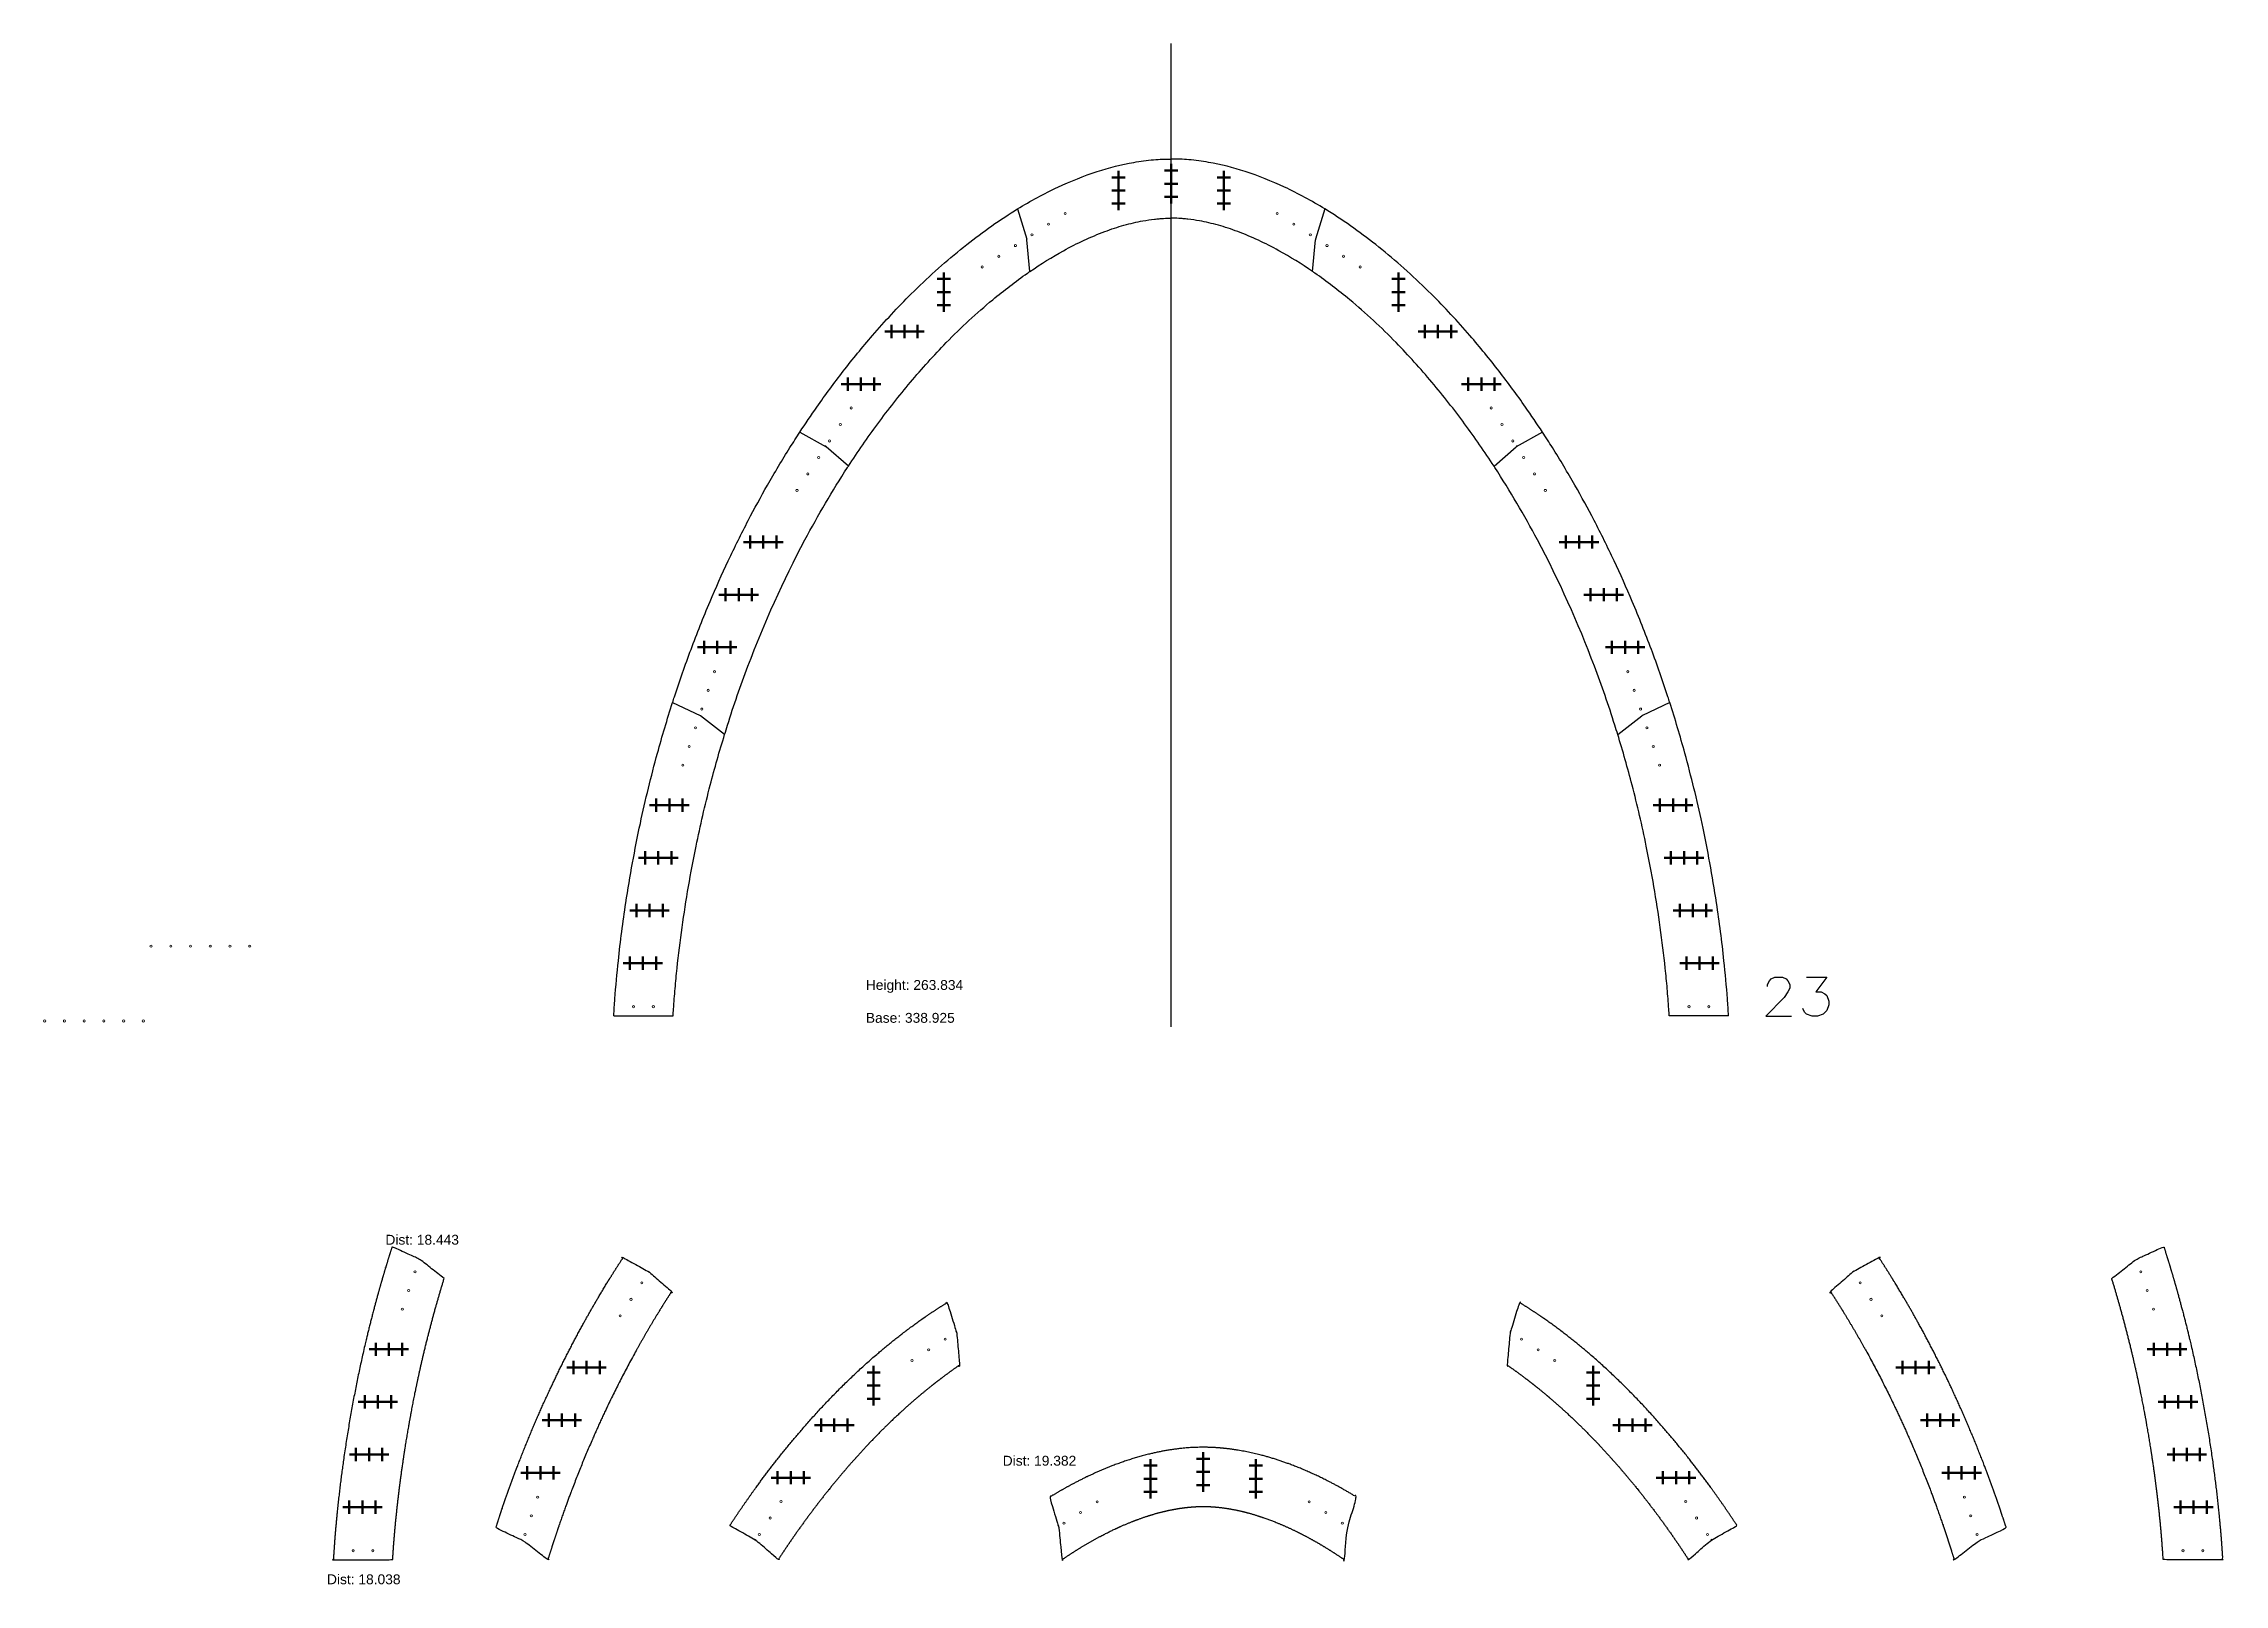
# Model space of a CAD drawing. Header units: inches. Extents: x -241 to 12541, y -1696 to 1281.
# Drawn here: x 5809 to 6472, y -1510 to -1042 of the extents above; entities that cross this region are included whole.
import ezdxf

# ---------------------------------------------------------------- set-up
doc = ezdxf.new("R2010")
doc.units = ezdxf.units.IN
doc.header["$MEASUREMENT"] = 0
doc.header["$PDMODE"] = 2
doc.header["$PDSIZE"] = 2
for name, color, linetype, lineweight in [('Annotation', 7, 'Continuous', 9), ('Drilling', 3, 'Continuous', 13), ('Engrave', 4, 'Continuous', 50)]:
    doc.layers.add(name, color=color, linetype=linetype, lineweight=lineweight)
doc.styles.get("Standard").update_dxf_attribs({"font": 'Arial.ttf'})

msp = doc.modelspace()

# ---------------------------------------------------------------- texts
at = {"layer": 'Annotation', "char_height": 3, "attachment_point": 1}
for s, insert in [('Height: 263.834\\P \\PBase: 338.925', (6059.01515, -1326.37195)), ('Dist: 18.443', (5912.95015, -1403.83179)), ('Dist: 19.382', (6100.62226, -1471.01613)), ('Dist: 18.038', (5895.18946, -1507.06618))]:
    msp.add_mtext_dynamic_manual_height_columns(s, width=45.2101633, gutter_width=1, heights=[0], dxfattribs=dict(at, insert=insert))

# ---------------------------------------------------------------- blocks, each defined once
blk = doc.blocks.new('*U1582')
at = {"layer": 'Engrave'}
blk.add_point((0, 0), dxfattribs=at)
blk = doc.blocks.new('*U1583')
at = {"layer": 'Engrave', "color": 0, "linetype": 'ByBlock', "lineweight": -2, "transparency": 16777216}
for p in [(0, 0), (4, 0), (8, 0)]:
    blk.add_blockref('*U1582', p, dxfattribs=at)
blk = doc.blocks.new('*U1584')
at = {"layer": 'Engrave'}
blk.add_point((0, 0), dxfattribs=at)
blk = doc.blocks.new('*U1585')
at = {"layer": 'Engrave', "color": 0, "linetype": 'ByBlock', "lineweight": -2, "transparency": 16777216}
for p in [(0, 0), (4, 0), (8, 0)]:
    blk.add_blockref('*U1584', p, dxfattribs=at)
blk = doc.blocks.new('*U1586')
at = {"layer": 'Engrave'}
blk.add_point((0, 0), dxfattribs=at)
blk = doc.blocks.new('*U1587')
at = {"layer": 'Engrave', "color": 0, "linetype": 'ByBlock', "lineweight": -2, "transparency": 16777216}
for p in [(0, 0), (4, 0), (8, 0)]:
    blk.add_blockref('*U1586', p, dxfattribs=at)
blk = doc.blocks.new('*U1588')
at = {"layer": 'Engrave'}
blk.add_point((0, 0), dxfattribs=at)
blk = doc.blocks.new('*U1589')
at = {"layer": 'Engrave', "color": 0, "linetype": 'ByBlock', "lineweight": -2, "transparency": 16777216}
for p in [(0, 0), (4, 0), (8, 0)]:
    blk.add_blockref('*U1588', p, dxfattribs=at)
blk = doc.blocks.new('*U1590')
at = {"layer": 'Engrave'}
blk.add_point((0, 0), dxfattribs=at)
blk = doc.blocks.new('*U1591')
at = {"layer": 'Engrave', "color": 0, "linetype": 'ByBlock', "lineweight": -2, "transparency": 16777216}
for p in [(0, 0), (4, 0), (8, 0)]:
    blk.add_blockref('*U1590', p, dxfattribs=at)
blk = doc.blocks.new('*U1592')
at = {"layer": 'Engrave'}
blk.add_point((0, 0), dxfattribs=at)
blk = doc.blocks.new('*U1593')
at = {"layer": 'Engrave', "color": 0, "linetype": 'ByBlock', "lineweight": -2, "transparency": 16777216}
for p in [(0, 0), (4, 0), (8, 0)]:
    blk.add_blockref('*U1592', p, dxfattribs=at)
blk = doc.blocks.new('*U1594')
at = {"layer": 'Engrave'}
blk.add_point((0, 0), dxfattribs=at)
blk = doc.blocks.new('*U1595')
at = {"layer": 'Engrave', "color": 0, "linetype": 'ByBlock', "lineweight": -2, "transparency": 16777216}
for p in [(0, 0), (4, 0), (8, 0)]:
    blk.add_blockref('*U1594', p, dxfattribs=at)
blk = doc.blocks.new('*U1596')
at = {"layer": 'Engrave'}
blk.add_point((0, 0), dxfattribs=at)
blk = doc.blocks.new('*U1597')
at = {"layer": 'Engrave', "color": 0, "linetype": 'ByBlock', "lineweight": -2, "transparency": 16777216}
for p in [(0, 0), (4, 0), (8, 0)]:
    blk.add_blockref('*U1596', p, dxfattribs=at)
blk = doc.blocks.new('*U1598')
at = {"layer": 'Engrave'}
blk.add_point((0, 0), dxfattribs=at)
blk = doc.blocks.new('*U1599')
at = {"layer": 'Engrave', "color": 0, "linetype": 'ByBlock', "lineweight": -2, "transparency": 16777216}
for p in [(0, 0), (4, 0), (8, 0)]:
    blk.add_blockref('*U1598', p, dxfattribs=at)
blk = doc.blocks.new('*U1600')
at = {"layer": 'Engrave'}
blk.add_point((0, 0), dxfattribs=at)
blk = doc.blocks.new('*U1601')
at = {"layer": 'Engrave', "color": 0, "linetype": 'ByBlock', "lineweight": -2, "transparency": 16777216}
for p in [(0, 0), (4, 0), (8, 0)]:
    blk.add_blockref('*U1600', p, dxfattribs=at)
blk = doc.blocks.new('*U1602')
at = {"layer": 'Engrave'}
blk.add_point((0, 0), dxfattribs=at)
blk = doc.blocks.new('*U1603')
at = {"layer": 'Engrave', "color": 0, "linetype": 'ByBlock', "lineweight": -2, "transparency": 16777216}
for p in [(0, 0), (4, 0), (8, 0)]:
    blk.add_blockref('*U1602', p, dxfattribs=at)
blk = doc.blocks.new('*U1604')
at = {"layer": 'Engrave'}
blk.add_point((0, 0), dxfattribs=at)
blk = doc.blocks.new('*U1605')
at = {"layer": 'Engrave', "color": 0, "linetype": 'ByBlock', "lineweight": -2, "transparency": 16777216}
for p in [(0, 0), (4, 0), (8, 0)]:
    blk.add_blockref('*U1604', p, dxfattribs=at)
blk = doc.blocks.new('*U1617')
at = {"layer": 'Engrave'}
blk.add_point((0, 0), dxfattribs=at)
blk = doc.blocks.new('*U1618')
at = {"layer": 'Engrave', "color": 0, "linetype": 'ByBlock', "lineweight": -2, "transparency": 16777216}
for p in [(0, 0), (4, 0), (8, 0)]:
    blk.add_blockref('*U1617', p, dxfattribs=at)
blk = doc.blocks.new('*U1619')
at = {"layer": 'Engrave'}
blk.add_point((0, 0), dxfattribs=at)
blk = doc.blocks.new('*U1620')
at = {"layer": 'Engrave', "color": 0, "linetype": 'ByBlock', "lineweight": -2, "transparency": 16777216}
for p in [(0, 0), (4, 0), (8, 0)]:
    blk.add_blockref('*U1619', p, dxfattribs=at)
blk = doc.blocks.new('*U1621')
at = {"layer": 'Engrave'}
blk.add_point((0, 0), dxfattribs=at)
blk = doc.blocks.new('*U1622')
at = {"layer": 'Engrave', "color": 0, "linetype": 'ByBlock', "lineweight": -2, "transparency": 16777216}
for p in [(0, 0), (4, 0), (8, 0)]:
    blk.add_blockref('*U1621', p, dxfattribs=at)
blk = doc.blocks.new('*U1623')
at = {"layer": 'Engrave'}
blk.add_point((0, 0), dxfattribs=at)
blk = doc.blocks.new('*U1624')
at = {"layer": 'Engrave', "color": 0, "linetype": 'ByBlock', "lineweight": -2, "transparency": 16777216}
for p in [(0, 0), (4, 0), (8, 0)]:
    blk.add_blockref('*U1623', p, dxfattribs=at)
blk = doc.blocks.new('*U1625')
at = {"layer": 'Engrave'}
blk.add_point((0, 0), dxfattribs=at)
blk = doc.blocks.new('*U1626')
at = {"layer": 'Engrave', "color": 0, "linetype": 'ByBlock', "lineweight": -2, "transparency": 16777216}
for p in [(0, 0), (4, 0), (8, 0)]:
    blk.add_blockref('*U1625', p, dxfattribs=at)
blk = doc.blocks.new('*U1627')
at = {"layer": 'Engrave'}
blk.add_point((0, 0), dxfattribs=at)
blk = doc.blocks.new('*U1628')
at = {"layer": 'Engrave', "color": 0, "linetype": 'ByBlock', "lineweight": -2, "transparency": 16777216}
for p in [(0, 0), (4, 0), (8, 0)]:
    blk.add_blockref('*U1627', p, dxfattribs=at)
blk = doc.blocks.new('*U1629')
at = {"layer": 'Engrave'}
blk.add_point((0, 0), dxfattribs=at)
blk = doc.blocks.new('*U1630')
at = {"layer": 'Engrave', "color": 0, "linetype": 'ByBlock', "lineweight": -2, "transparency": 16777216}
for p in [(0, 0), (4, 0), (8, 0)]:
    blk.add_blockref('*U1629', p, dxfattribs=at)
blk = doc.blocks.new('*U1631')
at = {"layer": 'Engrave'}
blk.add_point((0, 0), dxfattribs=at)
blk = doc.blocks.new('*U1632')
at = {"layer": 'Engrave', "color": 0, "linetype": 'ByBlock', "lineweight": -2, "transparency": 16777216}
for p in [(0, 0), (4, 0), (8, 0)]:
    blk.add_blockref('*U1631', p, dxfattribs=at)
blk = doc.blocks.new('*U1633')
at = {"layer": 'Engrave'}
blk.add_point((0, 0), dxfattribs=at)
blk = doc.blocks.new('*U1634')
at = {"layer": 'Engrave', "color": 0, "linetype": 'ByBlock', "lineweight": -2, "transparency": 16777216}
for p in [(0, 0), (4, 0), (8, 0)]:
    blk.add_blockref('*U1633', p, dxfattribs=at)
blk = doc.blocks.new('*U1635')
at = {"layer": 'Engrave'}
blk.add_point((0, 0), dxfattribs=at)
blk = doc.blocks.new('*U1636')
at = {"layer": 'Engrave', "color": 0, "linetype": 'ByBlock', "lineweight": -2, "transparency": 16777216}
for p in [(0, 0), (4, 0), (8, 0)]:
    blk.add_blockref('*U1635', p, dxfattribs=at)
blk = doc.blocks.new('*U1637')
at = {"layer": 'Engrave'}
blk.add_point((0, 0), dxfattribs=at)
blk = doc.blocks.new('*U1638')
at = {"layer": 'Engrave', "color": 0, "linetype": 'ByBlock', "lineweight": -2, "transparency": 16777216}
for p in [(0, 0), (4, 0), (8, 0)]:
    blk.add_blockref('*U1637', p, dxfattribs=at)
blk = doc.blocks.new('*U1644')
at = {"layer": 'Engrave'}
blk.add_point((0, 0), dxfattribs=at)
blk = doc.blocks.new('*U1645')
at = {"layer": 'Engrave', "color": 0, "linetype": 'ByBlock', "lineweight": -2, "transparency": 16777216}
for p in [(0, 0), (4, 0), (8, 0)]:
    blk.add_blockref('*U1644', p, dxfattribs=at)
blk = doc.blocks.new('*U1646')
at = {"layer": 'Engrave'}
blk.add_point((0, 0), dxfattribs=at)
blk = doc.blocks.new('*U1647')
at = {"layer": 'Engrave', "color": 0, "linetype": 'ByBlock', "lineweight": -2, "transparency": 16777216}
for p in [(0, 0), (4, 0), (8, 0)]:
    blk.add_blockref('*U1646', p, dxfattribs=at)
blk = doc.blocks.new('*U1648')
at = {"layer": 'Engrave'}
blk.add_point((0, 0), dxfattribs=at)
blk = doc.blocks.new('*U1649')
at = {"layer": 'Engrave', "color": 0, "linetype": 'ByBlock', "lineweight": -2, "transparency": 16777216}
for p in [(0, 0), (4, 0), (8, 0)]:
    blk.add_blockref('*U1648', p, dxfattribs=at)
blk = doc.blocks.new('*U1650')
at = {"layer": 'Engrave'}
blk.add_point((0, 0), dxfattribs=at)
blk = doc.blocks.new('*U1651')
at = {"layer": 'Engrave', "color": 0, "linetype": 'ByBlock', "lineweight": -2, "transparency": 16777216}
for p in [(0, 0), (4, 0), (8, 0)]:
    blk.add_blockref('*U1650', p, dxfattribs=at)
blk = doc.blocks.new('*U1655')
at = {"layer": 'Engrave'}
blk.add_point((0, 0), dxfattribs=at)
blk = doc.blocks.new('*U1656')
at = {"layer": 'Engrave', "color": 0, "linetype": 'ByBlock', "lineweight": -2, "transparency": 16777216}
for p in [(0, 0), (4, 0), (8, 0)]:
    blk.add_blockref('*U1655', p, dxfattribs=at)
blk = doc.blocks.new('*U1657')
at = {"layer": 'Engrave'}
blk.add_point((0, 0), dxfattribs=at)
blk = doc.blocks.new('*U1658')
at = {"layer": 'Engrave', "color": 0, "linetype": 'ByBlock', "lineweight": -2, "transparency": 16777216}
for p in [(0, 0), (4, 0), (8, 0)]:
    blk.add_blockref('*U1657', p, dxfattribs=at)
blk = doc.blocks.new('*U1659')
at = {"layer": 'Engrave'}
blk.add_point((0, 0), dxfattribs=at)
blk = doc.blocks.new('*U1660')
at = {"layer": 'Engrave', "color": 0, "linetype": 'ByBlock', "lineweight": -2, "transparency": 16777216}
for p in [(0, 0), (4, 0), (8, 0)]:
    blk.add_blockref('*U1659', p, dxfattribs=at)
blk = doc.blocks.new('*U1664')
at = {"layer": 'Engrave'}
blk.add_point((0, 0), dxfattribs=at)
blk = doc.blocks.new('*U1665')
at = {"layer": 'Engrave', "color": 0, "linetype": 'ByBlock', "lineweight": -2, "transparency": 16777216}
for p in [(0, 0), (4, 0), (8, 0)]:
    blk.add_blockref('*U1664', p, dxfattribs=at)
blk = doc.blocks.new('*U1666')
at = {"layer": 'Engrave'}
blk.add_point((0, 0), dxfattribs=at)
blk = doc.blocks.new('*U1667')
at = {"layer": 'Engrave', "color": 0, "linetype": 'ByBlock', "lineweight": -2, "transparency": 16777216}
for p in [(0, 0), (4, 0), (8, 0)]:
    blk.add_blockref('*U1666', p, dxfattribs=at)
blk = doc.blocks.new('*U1668')
at = {"layer": 'Engrave'}
blk.add_point((0, 0), dxfattribs=at)
blk = doc.blocks.new('*U1669')
at = {"layer": 'Engrave', "color": 0, "linetype": 'ByBlock', "lineweight": -2, "transparency": 16777216}
for p in [(0, 0), (4, 0), (8, 0)]:
    blk.add_blockref('*U1668', p, dxfattribs=at)
blk = doc.blocks.new('*U1673')
at = {"layer": 'Engrave'}
blk.add_point((0, 0), dxfattribs=at)
blk = doc.blocks.new('*U1674')
at = {"layer": 'Engrave', "color": 0, "linetype": 'ByBlock', "lineweight": -2, "transparency": 16777216}
for p in [(0, 0), (4, 0), (8, 0)]:
    blk.add_blockref('*U1673', p, dxfattribs=at)
blk = doc.blocks.new('*U1675')
at = {"layer": 'Engrave'}
blk.add_point((0, 0), dxfattribs=at)
blk = doc.blocks.new('*U1676')
at = {"layer": 'Engrave', "color": 0, "linetype": 'ByBlock', "lineweight": -2, "transparency": 16777216}
for p in [(0, 0), (4, 0), (8, 0)]:
    blk.add_blockref('*U1675', p, dxfattribs=at)
blk = doc.blocks.new('*U1677')
at = {"layer": 'Engrave'}
blk.add_point((0, 0), dxfattribs=at)
blk = doc.blocks.new('*U1678')
at = {"layer": 'Engrave', "color": 0, "linetype": 'ByBlock', "lineweight": -2, "transparency": 16777216}
for p in [(0, 0), (4, 0), (8, 0)]:
    blk.add_blockref('*U1677', p, dxfattribs=at)
blk = doc.blocks.new('*U1682')
at = {"layer": 'Engrave'}
blk.add_point((0, 0), dxfattribs=at)
blk = doc.blocks.new('*U1683')
at = {"layer": 'Engrave', "color": 0, "linetype": 'ByBlock', "lineweight": -2, "transparency": 16777216}
for p in [(0, 0), (4, 0), (8, 0)]:
    blk.add_blockref('*U1682', p, dxfattribs=at)
blk = doc.blocks.new('*U1684')
at = {"layer": 'Engrave'}
blk.add_point((0, 0), dxfattribs=at)
blk = doc.blocks.new('*U1685')
at = {"layer": 'Engrave', "color": 0, "linetype": 'ByBlock', "lineweight": -2, "transparency": 16777216}
for p in [(0, 0), (4, 0), (8, 0)]:
    blk.add_blockref('*U1684', p, dxfattribs=at)
blk = doc.blocks.new('*U1686')
at = {"layer": 'Engrave'}
blk.add_point((0, 0), dxfattribs=at)
blk = doc.blocks.new('*U1687')
at = {"layer": 'Engrave', "color": 0, "linetype": 'ByBlock', "lineweight": -2, "transparency": 16777216}
for p in [(0, 0), (4, 0), (8, 0)]:
    blk.add_blockref('*U1686', p, dxfattribs=at)
blk = doc.blocks.new('*U1691')
at = {"layer": 'Engrave'}
blk.add_point((0, 0), dxfattribs=at)
blk = doc.blocks.new('*U1692')
at = {"layer": 'Engrave', "color": 0, "linetype": 'ByBlock', "lineweight": -2, "transparency": 16777216}
for p in [(0, 0), (4, 0), (8, 0)]:
    blk.add_blockref('*U1691', p, dxfattribs=at)
blk = doc.blocks.new('*U1693')
at = {"layer": 'Engrave'}
blk.add_point((0, 0), dxfattribs=at)
blk = doc.blocks.new('*U1694')
at = {"layer": 'Engrave', "color": 0, "linetype": 'ByBlock', "lineweight": -2, "transparency": 16777216}
for p in [(0, 0), (4, 0), (8, 0)]:
    blk.add_blockref('*U1693', p, dxfattribs=at)
blk = doc.blocks.new('*U1695')
at = {"layer": 'Engrave'}
blk.add_point((0, 0), dxfattribs=at)
blk = doc.blocks.new('*U1696')
at = {"layer": 'Engrave', "color": 0, "linetype": 'ByBlock', "lineweight": -2, "transparency": 16777216}
for p in [(0, 0), (4, 0), (8, 0)]:
    blk.add_blockref('*U1695', p, dxfattribs=at)
blk = doc.blocks.new('*U1701')
at = {"layer": 'Engrave'}
blk.add_point((0, 0), dxfattribs=at)
blk = doc.blocks.new('*U1702')
at = {"layer": 'Engrave', "color": 0, "linetype": 'ByBlock', "lineweight": -2, "transparency": 16777216}
for p in [(0, 0), (4, 0), (8, 0)]:
    blk.add_blockref('*U1701', p, dxfattribs=at)
blk = doc.blocks.new('*U1703')
at = {"layer": 'Engrave'}
blk.add_point((0, 0), dxfattribs=at)
blk = doc.blocks.new('*U1704')
at = {"layer": 'Engrave', "color": 0, "linetype": 'ByBlock', "lineweight": -2, "transparency": 16777216}
for p in [(0, 0), (4, 0), (8, 0)]:
    blk.add_blockref('*U1703', p, dxfattribs=at)
blk = doc.blocks.new('*U1705')
at = {"layer": 'Engrave'}
blk.add_point((0, 0), dxfattribs=at)
blk = doc.blocks.new('*U1706')
at = {"layer": 'Engrave', "color": 0, "linetype": 'ByBlock', "lineweight": -2, "transparency": 16777216}
for p in [(0, 0), (4, 0), (8, 0)]:
    blk.add_blockref('*U1705', p, dxfattribs=at)
blk = doc.blocks.new('*U1707')
at = {"layer": 'Engrave'}
blk.add_point((0, 0), dxfattribs=at)
blk = doc.blocks.new('*U1708')
at = {"layer": 'Engrave', "color": 0, "linetype": 'ByBlock', "lineweight": -2, "transparency": 16777216}
for p in [(0, 0), (4, 0), (8, 0)]:
    blk.add_blockref('*U1707', p, dxfattribs=at)

# ---------------------------------------------------------------- linework, layer by layer
for p, q in [((6151.83964, -1340.6088), (6151.83964, -1041.69677)), ((6105.12464, -1091.96234), (6107.956, -1101.17653)), ((6198.55464, -1091.96234), (6195.72328, -1101.17653)), ((6108.87558, -1110.97818), (6107.99594, -1101.37901)), ((6194.8037, -1110.97818), (6195.68334, -1101.37901)), ((6038.95828, -1159.8147), (6046.98594, -1164.24816)), ((6264.721, -1159.8147), (6256.69334, -1164.24816)), ((6053.68817, -1170.17935), (6046.98594, -1164.24816)), ((6249.99111, -1170.17935), (6256.69334, -1164.24816)), ((6000.2594, -1241.99777), (6008.59715, -1245.94116)), ((6016.07981, -1251.69253), (6008.78097, -1246.0538)), ((6287.59947, -1251.69253), (6294.89832, -1246.0538)), ((6303.41988, -1241.99777), (6295.08213, -1245.94116)), ((5982.377, -1337.23192), (6000.41482, -1337.23192)), ((6321.30228, -1337.23192), (6303.26446, -1337.23192))]:
    msp.add_line(p, q)
for points in [[(6333.15716, -1328.31134), (6333.15716, -1327.74826), (6333.72024, -1326.62212), (6334.28331, -1326.05904), (6335.40946, -1325.49597), (6337.66175, -1325.49597), (6338.7879, -1326.05904), (6339.35097, -1326.62212), (6339.91405, -1327.74826), (6339.91405, -1328.87441), (6339.35097, -1330.00056), (6338.22483, -1331.68978), (6332.59409, -1337.32052), (6340.47712, -1337.32052)], [(6344.98171, -1325.49597), (6351.17552, -1325.49597), (6347.79708, -1330.00056), (6349.4863, -1330.00056), (6350.61245, -1330.56363), (6351.17552, -1331.12671), (6351.73859, -1332.81593), (6351.73859, -1333.94208), (6351.17552, -1335.6313), (6350.04937, -1336.75744), (6348.36015, -1337.32052), (6346.67093, -1337.32052), (6344.98171, -1336.75744), (6344.41864, -1336.19437), (6343.85556, -1335.06822)]]:
    msp.add_lwpolyline(points)
for centre, start, end in [((6107.00011, -1101.47026), 5.23581506, 17.0812817), ((6196.67917, -1101.47026), 162.9187183, 174.76418494), ((6046.32322, -1164.99702), 48.49247897, 73.68616973), ((6257.35606, -1164.99702), 106.31383027, 131.50752103), ((6008.16961, -1246.84515), 52.31207384, 64.68792616), ((6295.50968, -1246.84515), 115.31207384, 127.68792616), ((5992.57816, -1415.93794), 48.49247897, 73.68616973), ((6359.65603, -1415.93794), 106.31383027, 131.50752103), ((6024.9809, -1497.45111), 48.49247897, 73.68616973), ((6316.52321, -1497.45111), 106.31383027, 131.50752103)]:
    msp.add_arc(centre, 1, start, end)
for points, knots in [([(6105.12464, -1091.96234), (6109.09874, -1089.53028), (6116.96645, -1085.23793), (6128.82753, -1080.46395), (6138.67982, -1077.94202), (6146.24551, -1076.94902), (6150.06117, -1076.76302), (6151.83964, -1076.77481)], [447.802402526, 447.802402526, 447.802402526, 447.802402526, 469.846388259, 490.146515989, 508.193679213, 517.819242576, 526.243832644, 526.243832644, 526.243832644, 526.243832644]), ([(6198.55464, -1091.96234), (6194.58054, -1089.53028), (6186.71283, -1085.23793), (6174.85175, -1080.46395), (6164.99946, -1077.94202), (6157.43377, -1076.94902), (6153.61812, -1076.76302), (6151.83964, -1076.77481)], [447.802402526, 447.802402526, 447.802402526, 447.802402526, 469.846388259, 490.146515989, 508.193679213, 517.819242576, 526.243832644, 526.243832644, 526.243832644, 526.243832644]), ([(6038.95828, -1159.8147), (6040.64012, -1157.24377), (6044.88297, -1150.97172), (6052.14207, -1141.10134), (6061.60718, -1129.53518), (6073.28511, -1116.91801), (6087.28571, -1104.26033), (6098.47477, -1096.09784), (6104.49169, -1092.3497), (6105.12464, -1091.96234)], [297.090391231, 297.090391231, 297.090391231, 297.090391231, 311.63500663, 332.935949428, 355.079634115, 382.36729759, 414.263383563, 444.291464535, 447.802402526, 447.802402526, 447.802402526, 447.802402526]), ([(6264.721, -1159.8147), (6263.03917, -1157.24377), (6258.79631, -1150.97172), (6251.53721, -1141.10134), (6242.0721, -1129.53518), (6230.39417, -1116.91801), (6216.39357, -1104.26033), (6205.20451, -1096.09784), (6199.18759, -1092.3497), (6198.55464, -1091.96234)], [297.090391231, 297.090391231, 297.090391231, 297.090391231, 311.63500663, 332.935949428, 355.079634115, 382.36729759, 414.263383563, 444.291464535, 447.802402526, 447.802402526, 447.802402526, 447.802402526]), ([(6108.87558, -1110.97818), (6112.2291, -1108.67895), (6115.64853, -1106.55299), (6121.1718, -1103.51131), (6123.24933, -1102.45345), (6127.4296, -1100.50895), (6129.52501, -1099.62594), (6133.57908, -1098.11031), (6135.54194, -1097.46348), (6139.4331, -1096.36761), (6141.36141, -1095.91887), (6144.42213, -1095.36958), (6145.58003, -1095.20013), (6147.20974, -1095.01618), (6147.6826, -1094.96929), (6148.62223, -1094.88902), (6149.07988, -1094.85647), (6150.29642, -1094.78892), (6151.02929, -1094.76983), (6151.72033, -1094.77441), (6151.72172, -1094.77442), (6151.72311, -1094.77443), (6151.72451, -1094.77444), (6151.76288, -1094.7747), (6151.80126, -1094.77495), (6151.83964, -1094.77521)], [435.716183804, 435.716183804, 435.716183804, 435.716183804, 457.477865286, 457.477865286, 470.430676004, 470.430676004, 483.383486721, 483.383486721, 495.486170767, 495.486170767, 507.588854812, 507.588854812, 514.985416207, 514.985416207, 517.999540242, 517.999540242, 521.013664277, 521.013664277, 526.243832644, 526.243832644, 526.243832644, 526.254373961, 526.254373961, 526.254373961, 526.544874394, 526.544874394, 526.544874394, 526.544874394]), ([(6194.8037, -1110.97818), (6191.45018, -1108.67895), (6188.03075, -1106.55299), (6182.50748, -1103.51131), (6180.42995, -1102.45345), (6176.24968, -1100.50895), (6174.15427, -1099.62594), (6170.1002, -1098.11031), (6168.13734, -1097.46348), (6164.24619, -1096.36761), (6162.31787, -1095.91887), (6159.25715, -1095.36958), (6158.09925, -1095.20013), (6156.46954, -1095.01618), (6155.99668, -1094.96929), (6155.05706, -1094.88902), (6154.5994, -1094.85647), (6153.38286, -1094.78892), (6152.64999, -1094.76983), (6151.95895, -1094.77441), (6151.95756, -1094.77442), (6151.95617, -1094.77443), (6151.95477, -1094.77444), (6151.9164, -1094.7747), (6151.87802, -1094.77495), (6151.83964, -1094.77521)], [435.716183804, 435.716183804, 435.716183804, 435.716183804, 457.477865286, 457.477865286, 470.430676004, 470.430676004, 483.383486721, 483.383486721, 495.486170767, 495.486170767, 507.588854812, 507.588854812, 514.985416207, 514.985416207, 517.999540242, 517.999540242, 521.013664277, 521.013664277, 526.243832644, 526.243832644, 526.243832644, 526.254373961, 526.254373961, 526.254373961, 526.544874394, 526.544874394, 526.544874394, 526.544874394]), ([(6053.68817, -1170.17935), (6056.54881, -1165.78559), (6059.52787, -1161.47826), (6065.80789, -1152.9558), (6069.11726, -1148.74869), (6074.31531, -1142.57549), (6076.10464, -1140.52141), (6079.73718, -1136.50037), (6081.58249, -1134.53149), (6085.71311, -1130.2979), (6088.01309, -1128.05332), (6092.71682, -1123.6972), (6095.11862, -1121.58732), (6099.28964, -1118.12363), (6101.0335, -1116.73188), (6104.5533, -1114.0426), (6106.33129, -1112.7436), (6108.37653, -1111.32155), (6108.62587, -1111.14938), (6108.87558, -1110.97818)], [296.066286808, 296.066286808, 296.066286808, 296.066286808, 322.477943528, 322.477943528, 349.672345723, 349.672345723, 363.534574173, 363.534574173, 377.396802624, 377.396802624, 394.055236131, 394.055236131, 410.713669639, 410.713669639, 422.40471855, 422.40471855, 434.095767462, 434.095767462, 435.716183804, 435.716183804, 435.716183804, 435.716183804]), ([(6249.99111, -1170.17935), (6247.13047, -1165.78559), (6244.15141, -1161.47826), (6237.87139, -1152.9558), (6234.56202, -1148.74869), (6229.36397, -1142.57549), (6227.57464, -1140.52141), (6223.9421, -1136.50037), (6222.09679, -1134.53149), (6217.96617, -1130.2979), (6215.66619, -1128.05332), (6210.96246, -1123.6972), (6208.56067, -1121.58732), (6204.38965, -1118.12363), (6202.64578, -1116.73188), (6199.12598, -1114.0426), (6197.348, -1112.7436), (6195.30275, -1111.32155), (6195.05341, -1111.14938), (6194.8037, -1110.97818)], [296.066286808, 296.066286808, 296.066286808, 296.066286808, 322.477943528, 322.477943528, 349.672345723, 349.672345723, 363.534574173, 363.534574173, 377.396802624, 377.396802624, 394.055236131, 394.055236131, 410.713669639, 410.713669639, 422.40471855, 422.40471855, 434.095767462, 434.095767462, 435.716183804, 435.716183804, 435.716183804, 435.716183804]), ([(6000.2594, -1241.99777), (6000.44483, -1241.42036), (6002.19937, -1236.0024), (6005.79765, -1225.70282), (6011.28591, -1211.91073), (6017.12231, -1198.84422), (6022.9626, -1187.05459), (6029.21593, -1175.58082), (6034.53695, -1166.68103), (6037.94101, -1161.36973), (6038.95828, -1159.8147)], [153.30464075, 153.30464075, 153.30464075, 153.30464075, 156.175889459, 180.267106815, 204.947213867, 226.436143437, 248.009172536, 267.225071939, 288.293009651, 297.090391231, 297.090391231, 297.090391231, 297.090391231]), ([(6303.41988, -1241.99777), (6303.23445, -1241.42036), (6301.47992, -1236.0024), (6297.88164, -1225.70282), (6292.39337, -1211.91073), (6286.55697, -1198.84422), (6280.71669, -1187.05459), (6274.46335, -1175.58082), (6269.14233, -1166.68103), (6265.73827, -1161.36973), (6264.721, -1159.8147)], [153.30464075, 153.30464075, 153.30464075, 153.30464075, 156.175889459, 180.267106815, 204.947213867, 226.436143437, 248.009172536, 267.225071939, 288.293009651, 297.090391231, 297.090391231, 297.090391231, 297.090391231]), ([(6016.07981, -1251.69253), (6016.36841, -1250.75439), (6016.66083, -1249.81755), (6018.8667, -1242.85163), (6020.93517, -1236.87707), (6028.13611, -1217.79372), (6033.906, -1204.94348), (6044.50093, -1185.04581), (6048.81436, -1177.69162), (6053.51871, -1170.43986), (6053.60339, -1170.30957), (6053.68817, -1170.17935)], [146.022061281, 146.022061281, 146.022061281, 146.022061281, 150.90231362, 150.90231362, 182.362524436, 182.362524436, 252.525272343, 252.525272343, 295.283541333, 295.283541333, 296.066286808, 296.066286808, 296.066286808, 296.066286808]), ([(6287.59947, -1251.69253), (6287.31087, -1250.75439), (6287.01845, -1249.81755), (6284.81258, -1242.85163), (6282.74412, -1236.87707), (6275.54317, -1217.79372), (6269.77328, -1204.94348), (6259.17835, -1185.04581), (6254.86492, -1177.69162), (6250.16057, -1170.43986), (6250.07589, -1170.30957), (6249.99111, -1170.17935)], [146.022061281, 146.022061281, 146.022061281, 146.022061281, 150.90231362, 150.90231362, 182.362524436, 182.362524436, 252.525272343, 252.525272343, 295.283541333, 295.283541333, 296.066286808, 296.066286808, 296.066286808, 296.066286808]), ([(5982.377, -1337.23192), (5982.48746, -1335.52499), (5982.84886, -1329.94023), (5983.89847, -1318.47919), (5986.2241, -1300.63806), (5990.04598, -1279.55433), (5995.00039, -1259.26733), (5998.61783, -1247.10932), (6000.2594, -1241.99777)], [0, 0, 0, 0, 8.098803822, 26.497812886, 54.481076736, 93.263868574, 127.886903467, 153.30464075, 153.30464075, 153.30464075, 153.30464075]), ([(6321.30228, -1337.23192), (6321.19182, -1335.52499), (6320.83042, -1329.94023), (6319.78081, -1318.47919), (6317.45518, -1300.63806), (6313.6333, -1279.55433), (6308.67889, -1259.26733), (6305.06145, -1247.10932), (6303.41988, -1241.99777)], [0, 0, 0, 0, 8.098803822, 26.497812886, 54.481076736, 93.263868574, 127.886903467, 153.30464075, 153.30464075, 153.30464075, 153.30464075]), ([(6000.41482, -1337.23192), (6000.4598, -1336.54143), (6000.50477, -1335.85919), (6000.62214, -1334.13454), (6000.69568, -1333.11057), (6000.85498, -1331.05288), (6000.94001, -1330.02284), (6001.21046, -1326.9292), (6001.41127, -1324.86209), (6002.06922, -1318.64764), (6002.57988, -1314.50282), (6003.73469, -1306.21842), (6004.37802, -1302.0765), (6005.79169, -1293.83264), (6006.56333, -1289.72687), (6008.67761, -1279.43012), (6010.11076, -1273.25986), (6013.04926, -1261.95053), (6014.50796, -1256.80208), (6016.07981, -1251.69253)], [1.850478952, 1.850478952, 1.850478952, 1.850478952, 5.170133634, 5.170133634, 10.345868531, 10.345868531, 15.521603429, 15.521603429, 25.873073223, 25.873073223, 46.576012812, 46.576012812, 67.2789524, 67.2789524, 87.981891989, 87.981891989, 119.442102804, 119.442102804, 146.022061281, 146.022061281, 146.022061281, 146.022061281]), ([(6303.26446, -1337.23192), (6303.21948, -1336.54143), (6303.17451, -1335.85919), (6303.05714, -1334.13454), (6302.9836, -1333.11057), (6302.8243, -1331.05288), (6302.73927, -1330.02284), (6302.46882, -1326.9292), (6302.26801, -1324.86209), (6301.61006, -1318.64764), (6301.0994, -1314.50282), (6299.94459, -1306.21842), (6299.30127, -1302.0765), (6297.88759, -1293.83264), (6297.11595, -1289.72687), (6295.00167, -1279.43012), (6293.56852, -1273.25986), (6290.63002, -1261.95053), (6289.17132, -1256.80208), (6287.59947, -1251.69253)], [1.850478952, 1.850478952, 1.850478952, 1.850478952, 5.170133634, 5.170133634, 10.345868531, 10.345868531, 15.521603429, 15.521603429, 25.873073223, 25.873073223, 46.576012812, 46.576012812, 67.2789524, 67.2789524, 87.981891989, 87.981891989, 119.442102804, 119.442102804, 146.022061281, 146.022061281, 146.022061281, 146.022061281])]:
    msp.add_open_spline(points, degree=3, knots=knots)
for points, weights, knots in [([(5930.82039, -1417.09406), (5929.24854, -1422.2036), (5927.78983, -1427.35206), (5924.85133, -1438.66139), (5923.41819, -1444.83165), (5921.3039, -1455.1284), (5920.53226, -1459.23416), (5919.11859, -1467.47802), (5918.47527, -1471.61995), (5917.32045, -1479.90434), (5916.8098, -1484.04916), (5916.15185, -1490.26362), (5915.95103, -1492.33072), (5915.68058, -1495.42436), (5915.59556, -1496.45441), (5915.43626, -1498.51209), (5915.36271, -1499.53607), (5915.24535, -1501.26072), (5915.20038, -1501.94296), (5915.1554, -1502.63344), (5909.14279, -1502.63344), (5903.13019, -1502.63344), (5897.11758, -1502.63344), (5897.22804, -1500.92651), (5897.58943, -1495.34175), (5898.63905, -1483.88071), (5900.96467, -1466.03959), (5904.78655, -1444.95586), (5909.74097, -1424.66886), (5913.3584, -1412.51084), (5914.99997, -1407.39929), (5917.77922, -1408.71376), (5920.55848, -1410.02822), (5923.33773, -1411.34268), (5923.40294, -1411.37353), (5923.46445, -1411.41122), (5923.52154, -1411.45532), (5925.95449, -1413.3349), (5928.38744, -1415.21448), (5930.82039, -1417.09406)], [1, 1, 1, 1, 1, 1, 1, 1, 1, 1, 1, 1, 1, 1, 1, 1, 1, 1, 1, 1, 1, 1, 1, 1, 1, 1, 1, 1, 1, 1, 1, 1, 1, 1, 0.996115800274, 0.996115800274, 1, 1, 1, 1], [0, 0, 0, 0, 26.579958477, 26.579958477, 58.040169293, 58.040169293, 78.743108881, 78.743108881, 99.44604847, 99.44604847, 120.148988059, 120.148988059, 130.500457853, 130.500457853, 135.67619275, 135.67619275, 140.851927647, 140.851927647, 144.171582329, 144.171582329, 144.171582329, 145.171582329, 145.171582329, 145.171582329, 153.270386151, 171.669395215, 199.652659065, 238.435450903, 273.058485796, 298.47622308, 298.47622308, 298.47622308, 299.47622308, 299.47622308, 299.47622308, 299.69222245, 299.69222245, 299.69222245, 300.69222245, 300.69222245, 300.69222245, 300.69222245]), ([(5993.24088, -1415.18907), (5990.56499, -1413.71125), (5987.8891, -1412.23343), (5985.21321, -1410.75561), (5984.19595, -1412.31064), (5980.79188, -1417.62194), (5975.47087, -1426.52173), (5969.21753, -1437.9955), (5963.37725, -1449.78514), (5957.54085, -1462.85165), (5952.05258, -1476.64374), (5948.4543, -1486.94332), (5946.69977, -1492.36127), (5946.51433, -1492.93868), (5949.29359, -1494.25315), (5952.07284, -1495.56761), (5954.85209, -1496.88207), (5954.9173, -1496.91292), (5954.97881, -1496.95061), (5955.0359, -1496.99471), (5957.46885, -1498.87429), (5959.9018, -1500.75387), (5962.33475, -1502.63345), (5962.62335, -1501.6953), (5962.91577, -1500.75847), (5965.12163, -1493.79254), (5967.1901, -1487.81799), (5974.39105, -1468.73463), (5980.16094, -1455.88439), (5990.75587, -1435.98673), (5995.06929, -1428.63253), (5999.77365, -1421.38077), (5999.85832, -1421.25048), (5999.9431, -1421.12027), (5997.70903, -1419.1432), (5995.47495, -1417.16614), (5993.24088, -1415.18907)], [1, 1, 1, 1, 1, 1, 1, 1, 1, 1, 1, 1, 1, 1, 1, 1, 1, 0.996115800274, 0.996115800274, 1, 1, 1, 1, 1, 1, 1, 1, 1, 1, 1, 1, 1, 1, 1, 1, 1, 1], [0, 0, 0, 0, 1, 1, 1, 9.79738158, 30.865319293, 50.081218695, 71.654247794, 93.143177364, 117.823284416, 141.914501772, 144.785750481, 144.785750481, 144.785750481, 145.785750481, 145.785750481, 145.785750481, 146.001749851, 146.001749851, 146.001749851, 147.001749851, 147.001749851, 147.001749851, 151.88200219, 151.88200219, 183.342213006, 183.342213006, 253.504960913, 253.504960913, 296.263229903, 296.263229903, 297.045975378, 297.045975378, 297.045975378, 298.045975378, 298.045975378, 298.045975378, 298.045975378]), ([(6358.99331, -1415.18907), (6361.6692, -1413.71125), (6364.34508, -1412.23343), (6367.02097, -1410.75561), (6368.03824, -1412.31064), (6371.4423, -1417.62194), (6376.76332, -1426.52173), (6383.01666, -1437.9955), (6388.85694, -1449.78514), (6394.69334, -1462.85165), (6400.18161, -1476.64374), (6403.77989, -1486.94332), (6405.53442, -1492.36127), (6405.71985, -1492.93868), (6402.9406, -1494.25315), (6400.16135, -1495.56761), (6397.3821, -1496.88207), (6397.31688, -1496.91292), (6397.25537, -1496.95061), (6397.19829, -1496.99471), (6394.76534, -1498.87429), (6392.33239, -1500.75387), (6389.89944, -1502.63345), (6389.61084, -1501.6953), (6389.31842, -1500.75847), (6387.11255, -1493.79254), (6385.04409, -1487.81799), (6377.84314, -1468.73463), (6372.07325, -1455.88439), (6361.47832, -1435.98673), (6357.16489, -1428.63253), (6352.46054, -1421.38077), (6352.37586, -1421.25048), (6352.29108, -1421.12027), (6354.52516, -1419.1432), (6356.75923, -1417.16614), (6358.99331, -1415.18907)], [1, 1, 1, 1, 1, 1, 1, 1, 1, 1, 1, 1, 1, 1, 1, 1, 1, 0.996115800274, 0.996115800274, 1, 1, 1, 1, 1, 1, 1, 1, 1, 1, 1, 1, 1, 1, 1, 1, 1, 1], [0, 0, 0, 0, 1, 1, 1, 9.79738158, 30.865319293, 50.081218695, 71.654247794, 93.143177364, 117.823284416, 141.914501772, 144.785750481, 144.785750481, 144.785750481, 145.785750481, 145.785750481, 145.785750481, 146.001749851, 146.001749851, 146.001749851, 147.001749851, 147.001749851, 147.001749851, 151.88200219, 151.88200219, 183.342213006, 183.342213006, 253.504960913, 253.504960913, 296.263229903, 296.263229903, 297.045975378, 297.045975378, 297.045975378, 298.045975378, 298.045975378, 298.045975378, 298.045975378]), ([(6437.78184, -1417.09405), (6439.35369, -1422.2036), (6440.81239, -1427.35205), (6443.7509, -1438.66139), (6445.18404, -1444.83164), (6447.29832, -1455.12839), (6448.06997, -1459.23416), (6449.48364, -1467.47802), (6450.12696, -1471.61994), (6451.28178, -1479.90434), (6451.79243, -1484.04916), (6452.45038, -1490.26362), (6452.65119, -1492.33072), (6452.92165, -1495.42436), (6453.00667, -1496.4544), (6453.16597, -1498.51209), (6453.23952, -1499.53607), (6453.35688, -1501.26072), (6453.40185, -1501.94295), (6453.44683, -1502.63344), (6459.45944, -1502.63344), (6465.47204, -1502.63344), (6471.48465, -1502.63344), (6471.37419, -1500.92651), (6471.0128, -1495.34175), (6469.96318, -1483.88071), (6467.63756, -1466.03958), (6463.81568, -1444.95586), (6458.86126, -1424.66886), (6455.24382, -1412.51084), (6453.60226, -1407.39929), (6450.823, -1408.71375), (6448.04375, -1410.02822), (6445.2645, -1411.34268), (6445.19929, -1411.37352), (6445.13778, -1411.41122), (6445.08069, -1411.45532), (6442.64774, -1413.3349), (6440.21479, -1415.21448), (6437.78184, -1417.09405)], [1, 1, 1, 1, 1, 1, 1, 1, 1, 1, 1, 1, 1, 1, 1, 1, 1, 1, 1, 1, 1, 1, 1, 1, 1, 1, 1, 1, 1, 1, 1, 1, 1, 1, 0.996115800274, 0.996115800274, 1, 1, 1, 1], [0, 0, 0, 0, 26.579958477, 26.579958477, 58.040169293, 58.040169293, 78.743108881, 78.743108881, 99.44604847, 99.44604847, 120.148988059, 120.148988059, 130.500457853, 130.500457853, 135.67619275, 135.67619275, 140.851927647, 140.851927647, 144.171582329, 144.171582329, 144.171582329, 145.171582329, 145.171582329, 145.171582329, 153.270386151, 171.669395215, 199.652659065, 238.435450903, 273.058485796, 298.47622308, 298.47622308, 298.47622308, 299.47622308, 299.47622308, 299.47622308, 299.69222245, 299.69222245, 299.69222245, 300.69222245, 300.69222245, 300.69222245, 300.69222245]), ([(6086.65361, -1433.83309), (6086.64731, -1433.76434), (6086.63395, -1433.69661), (6086.61368, -1433.63062), (6085.66989, -1430.55922), (6084.7261, -1427.48783), (6083.78232, -1424.41643), (6083.14936, -1424.80378), (6077.13244, -1428.55193), (6065.94339, -1436.71442), (6051.94279, -1449.3721), (6040.26485, -1461.98927), (6030.79974, -1473.55543), (6023.54065, -1483.4258), (6019.29779, -1489.69786), (6017.61595, -1492.26878), (6020.29184, -1493.7466), (6022.96773, -1495.22442), (6025.64362, -1496.70224), (6027.87769, -1498.67931), (6030.11177, -1500.65637), (6032.34584, -1502.63344), (6035.20649, -1498.23968), (6038.18554, -1493.93234), (6044.46556, -1485.40988), (6047.77494, -1481.20278), (6052.97299, -1475.02957), (6054.76232, -1472.9755), (6058.39486, -1468.95446), (6060.24016, -1466.98558), (6064.37079, -1462.75199), (6066.67076, -1460.50741), (6071.3745, -1456.15128), (6073.77629, -1454.04141), (6077.94731, -1450.57772), (6079.69117, -1449.18597), (6083.21098, -1446.49669), (6084.98896, -1445.19768), (6087.0342, -1443.77564), (6087.28355, -1443.60347), (6087.53326, -1443.43227), (6087.24004, -1440.23254), (6086.94683, -1437.03282), (6086.65361, -1433.83309)], [1, 0.996441302462, 0.996441302462, 1, 1, 1, 1, 1, 1, 1, 1, 1, 1, 1, 1, 1, 1, 1, 1, 1, 1, 1, 1, 1, 1, 1, 1, 1, 1, 1, 1, 1, 1, 1, 1, 1, 1, 1, 1, 1, 1, 1, 1, 1], [0, 0, 0, 0, 0.206742394, 0.206742394, 0.206742394, 1.206742394, 1.206742394, 1.206742394, 4.717680385, 34.745761358, 66.641847331, 93.929510806, 116.073195492, 137.374138291, 151.91875369, 151.91875369, 151.91875369, 152.91875369, 152.91875369, 152.91875369, 153.91875369, 153.91875369, 153.91875369, 180.33041041, 180.33041041, 207.524812605, 207.524812605, 221.387041055, 221.387041055, 235.249269506, 235.249269506, 251.907703013, 251.907703013, 268.566136521, 268.566136521, 280.257185433, 280.257185433, 291.948234344, 291.948234344, 293.568650686, 293.568650686, 293.568650686, 294.568650686, 294.568650686, 294.568650686, 294.568650686]), ([(6254.8505, -1433.83309), (6254.8568, -1433.76434), (6254.87016, -1433.69661), (6254.89044, -1433.63062), (6255.83422, -1430.55922), (6256.77801, -1427.48783), (6257.7218, -1424.41643), (6258.35475, -1424.80378), (6264.37167, -1428.55193), (6275.56072, -1436.71442), (6289.56132, -1449.3721), (6301.23926, -1461.98927), (6310.70437, -1473.55543), (6317.96346, -1483.4258), (6322.20632, -1489.69786), (6323.88816, -1492.26878), (6321.21227, -1493.7466), (6318.53638, -1495.22442), (6315.86049, -1496.70224), (6313.62642, -1498.67931), (6311.39234, -1500.65637), (6309.15827, -1502.63344), (6306.29762, -1498.23968), (6303.31857, -1493.93234), (6297.03855, -1485.40988), (6293.72917, -1481.20278), (6288.53113, -1475.02957), (6286.74179, -1472.9755), (6283.10925, -1468.95446), (6281.26395, -1466.98558), (6277.13332, -1462.75199), (6274.83335, -1460.50741), (6270.12961, -1456.15128), (6267.72782, -1454.04141), (6263.5568, -1450.57772), (6261.81294, -1449.18597), (6258.29313, -1446.49669), (6256.51515, -1445.19768), (6254.46991, -1443.77564), (6254.22056, -1443.60347), (6253.97085, -1443.43227), (6254.26407, -1440.23254), (6254.55728, -1437.03282), (6254.8505, -1433.83309)], [1, 0.996441302462, 0.996441302462, 1, 1, 1, 1, 1, 1, 1, 1, 1, 1, 1, 1, 1, 1, 1, 1, 1, 1, 1, 1, 1, 1, 1, 1, 1, 1, 1, 1, 1, 1, 1, 1, 1, 1, 1, 1, 1, 1, 1, 1, 1], [0, 0, 0, 0, 0.206742394, 0.206742394, 0.206742394, 1.206742394, 1.206742394, 1.206742394, 4.717680385, 34.745761358, 66.641847331, 93.929510806, 116.073195492, 137.374138291, 151.91875369, 151.91875369, 151.91875369, 152.91875369, 152.91875369, 152.91875369, 153.91875369, 153.91875369, 153.91875369, 180.33041041, 180.33041041, 207.524812605, 207.524812605, 221.387041055, 221.387041055, 235.249269506, 235.249269506, 251.907703013, 251.907703013, 268.566136521, 268.566136521, 280.257185433, 280.257185433, 291.948234344, 291.948234344, 293.568650686, 293.568650686, 293.568650686, 294.568650686, 294.568650686, 294.568650686, 294.568650686]), ([(6117.72019, -1493.03427), (6117.71389, -1492.96552), (6117.70053, -1492.89779), (6117.68025, -1492.8318), (6116.73647, -1489.7604), (6115.79268, -1486.68901), (6114.84889, -1483.61761), (6118.82299, -1481.18555), (6126.69071, -1476.89319), (6138.55178, -1472.11922), (6148.40408, -1469.59729), (6155.96977, -1468.60429), (6159.78542, -1468.41829), (6161.5639, -1468.43007), (6163.34237, -1468.41829), (6167.15802, -1468.60429), (6174.72371, -1469.59729), (6184.57601, -1472.11922), (6196.43708, -1476.89319), (6204.3048, -1481.18555), (6208.2789, -1483.61761), (6207.33511, -1486.68901), (6206.39132, -1489.7604), (6205.44754, -1492.8318), (6205.42726, -1492.89779), (6205.4139, -1492.96552), (6205.4076, -1493.03427), (6205.11438, -1496.234), (6204.82117, -1499.43372), (6204.52795, -1502.63345), (6201.17443, -1500.33422), (6197.755, -1498.20825), (6192.23174, -1495.16657), (6190.15421, -1494.10871), (6185.97394, -1492.16422), (6183.87853, -1491.2812), (6179.82446, -1489.76558), (6177.8616, -1489.11875), (6173.97044, -1488.02287), (6172.04213, -1487.57413), (6168.98141, -1487.02485), (6167.82351, -1486.85539), (6166.1938, -1486.67144), (6165.72093, -1486.62455), (6164.78131, -1486.54428), (6164.32365, -1486.51173), (6163.10711, -1486.44419), (6162.37425, -1486.4251), (6161.68321, -1486.42968), (6161.68181, -1486.42969), (6161.68042, -1486.4297), (6161.67903, -1486.42971), (6161.64065, -1486.42996), (6161.60227, -1486.43022), (6161.5639, -1486.43048), (6161.52552, -1486.43022), (6161.48714, -1486.42996), (6161.44876, -1486.42971), (6161.44737, -1486.4297), (6161.44598, -1486.42969), (6161.44458, -1486.42968), (6160.75354, -1486.4251), (6160.02068, -1486.44419), (6158.80414, -1486.51173), (6158.34648, -1486.54428), (6157.40686, -1486.62455), (6156.93399, -1486.67144), (6155.30428, -1486.85539), (6154.14638, -1487.02485), (6151.08566, -1487.57413), (6149.15735, -1488.02287), (6145.26619, -1489.11875), (6143.30333, -1489.76558), (6139.24926, -1491.2812), (6137.15385, -1492.16422), (6132.97358, -1494.10871), (6130.89605, -1495.16657), (6125.37279, -1498.20825), (6121.95336, -1500.33422), (6118.59984, -1502.63345), (6118.30662, -1499.43372), (6118.01341, -1496.234), (6117.72019, -1493.03427)], [1, 0.996441302462, 0.996441302462, 1, 1, 1, 1, 1, 1, 1, 1, 1, 1, 1, 1, 1, 1, 1, 1, 1, 1, 1, 1, 1, 0.996441302462, 0.996441302462, 1, 1, 1, 1, 1, 1, 1, 1, 1, 1, 1, 1, 1, 1, 1, 1, 1, 1, 1, 1, 1, 1, 1, 1, 1, 1, 1, 1, 1, 1, 1, 1, 1, 1, 1, 1, 1, 1, 1, 1, 1, 1, 1, 1, 1, 1, 1, 1, 1, 1, 1, 1, 1, 1, 1, 1, 1], [0, 0, 0, 0, 0.206742394, 0.206742394, 0.206742394, 1.206742394, 1.206742394, 1.206742394, 23.250728126, 43.550855857, 61.598019081, 71.223582444, 79.648172512, 79.648172512, 79.648172512, 88.072762581, 97.698325944, 115.745489167, 136.045616898, 158.08960263, 158.08960263, 158.08960263, 159.08960263, 159.08960263, 159.08960263, 159.296345024, 159.296345024, 159.296345024, 160.296345024, 160.296345024, 160.296345024, 182.058026506, 182.058026506, 195.010837224, 195.010837224, 207.963647942, 207.963647942, 220.066331988, 220.066331988, 232.169016033, 232.169016033, 239.565577428, 239.565577428, 242.579701463, 242.579701463, 245.593825498, 245.593825498, 250.823993865, 250.823993865, 250.823993865, 250.834535181, 250.834535181, 250.834535181, 251.125035615, 251.125035615, 251.125035615, 251.415536048, 251.415536048, 251.415536048, 251.426077364, 251.426077364, 251.426077364, 256.656245731, 256.656245731, 259.670369766, 259.670369766, 262.684493801, 262.684493801, 270.081055196, 270.081055196, 282.183739241, 282.183739241, 294.286423287, 294.286423287, 307.239234005, 307.239234005, 320.192044723, 320.192044723, 341.953726205, 341.953726205, 341.953726205, 342.953726205, 342.953726205, 342.953726205, 342.953726205])]:
    msp.add_rational_spline(points, weights, degree=3, knots=knots)
at = {"layer": 'Drilling'}
for centre in [(6119.6026, -1093.33532), (6184.07668, -1093.33532), (6109.52061, -1099.84327), (6114.5616, -1096.5893), (6189.11768, -1096.5893), (6194.15867, -1099.84327), (6099.43862, -1106.35123), (6104.47961, -1103.09725), (6199.19967, -1103.09725), (6204.24066, -1106.35123), (6094.39762, -1109.6052), (6209.28166, -1109.6052), (6054.57067, -1152.46788), (6249.10861, -1152.46788), (6051.27169, -1157.47953), (6252.40759, -1157.47953), (6047.97271, -1162.49119), (6255.70657, -1162.49119), (6041.37475, -1172.51451), (6044.67373, -1167.50285), (6259.00555, -1167.50285), (6262.30453, -1172.51451), (6038.07577, -1177.52617), (6265.60351, -1177.52617), (6012.98492, -1232.63907), (6290.69436, -1232.63907), (6011.05879, -1238.3215), (6292.62049, -1238.3215), (6009.13267, -1244.00393), (6294.54661, -1244.00393), (6007.20654, -1249.68637), (6296.47274, -1249.68637), (6005.28042, -1255.3688), (6298.39887, -1255.3688), (6003.35429, -1261.05123), (6300.32499, -1261.05123), (5841.70043, -1316.09671), (5847.70043, -1316.09671), (5853.70043, -1316.09671), (5859.70043, -1316.09671), (5865.70043, -1316.09671), (5871.70043, -1316.09671), (5809.35966, -1338.81597), (5815.35966, -1338.81597), (5821.35966, -1338.81597), (5827.35966, -1338.81597), (5833.35966, -1338.81597), (5839.35966, -1338.81597), (5988.39591, -1334.48192), (5994.39591, -1334.48192), (6309.28337, -1334.48192), (6315.28337, -1334.48192), (5921.94712, -1415.08789), (5990.92867, -1418.44377), (6361.30552, -1418.44377), (6446.65511, -1415.08789), (5920.02099, -1420.77032), (5987.62969, -1423.45543), (6364.6045, -1423.45543), (6448.58124, -1420.77032), (5918.09486, -1426.45276), (5984.33071, -1428.46709), (6367.90348, -1428.46709), (6450.50737, -1426.45275), (6078.09629, -1438.80531), (6083.13729, -1435.55134), (6258.36682, -1435.55134), (6263.40782, -1438.80531), (6073.0553, -1442.05929), (6268.44881, -1442.05929), (5959.23986, -1483.57998), (6033.22835, -1484.92196), (6129.32685, -1484.99058), (6193.80094, -1484.99058), (6308.27576, -1484.92196), (6392.99433, -1483.57998), (5957.31373, -1489.26242), (6029.92937, -1489.93362), (6119.24486, -1491.49854), (6124.28586, -1488.24456), (6198.84193, -1488.24456), (6203.88293, -1491.49854), (6311.57474, -1489.93362), (6394.92046, -1489.26242), (5955.3876, -1494.94485), (6026.63039, -1494.94528), (6314.87372, -1494.94528), (6396.84658, -1494.94485), (5903.13649, -1499.88344), (5909.13649, -1499.88344), (6459.46574, -1499.88344), (6465.46574, -1499.88344)]:
    msp.add_circle(centre, 0.3225, dxfattribs=at)

# ---------------------------------------------------------------- block references
at = {"layer": 'Engrave', "xscale": -1, "rotation": 270}
for name, p in [('*U1601', (6135.83964, -1090.35148)), ('*U1605', (6151.81644, -1088.27473)), ('*U1603', (6082.71034, -1121.23192)), ('*U1669', (6061.36801, -1453.686)), ('*U1676', (6161.5407, -1479.93)), ('*U1674', (6145.5639, -1482.00675))]:
    msp.add_blockref(name, p, dxfattribs=at)
at = {"layer": 'Engrave', "rotation": 90.00000000000001}
for name, p in [('*U1636', (6167.83964, -1090.35148)), ('*U1638', (6220.96894, -1121.23192)), ('*U1687', (6280.1361, -1453.686)), ('*U1678', (6177.5639, -1482.00675))]:
    msp.add_blockref(name, p, dxfattribs=at)
at = {"layer": 'Engrave', "xscale": -1}
for name, p in [('*U1599', (6074.76306, -1129.23192)), ('*U1597', (6061.53116, -1145.23192)), ('*U1595', (6031.83664, -1193.23192)), ('*U1593', (6024.35353, -1209.23192)), ('*U1591', (6017.83222, -1225.23192)), ('*U1589', (6003.27343, -1273.23192)), ('*U1587', (5999.91985, -1289.23192)), ('*U1585', (5997.24423, -1305.23192)), ('*U1583', (5995.21454, -1321.23192)), ('*U1651', (5918.014, -1438.63344)), ('*U1660', (5978.09157, -1444.17283)), ('*U1649', (5914.66043, -1454.63344)), ('*U1658', (5970.60847, -1460.17283)), ('*U1667', (6053.42074, -1461.686)), ('*U1647', (5911.98481, -1470.63344)), ('*U1656', (5964.08715, -1476.17283)), ('*U1665', (6040.18884, -1477.686)), ('*U1645', (5909.95511, -1486.63344))]:
    msp.add_blockref(name, p, dxfattribs=at)
at = {"layer": 'Engrave'}
for name, p in [('*U1634', (6228.91622, -1129.23192)), ('*U1632', (6242.14812, -1145.23192)), ('*U1630', (6271.84264, -1193.23192)), ('*U1628', (6279.32575, -1209.23192)), ('*U1626', (6285.84706, -1225.23192)), ('*U1624', (6300.40585, -1273.23192)), ('*U1622', (6303.75943, -1289.23192)), ('*U1620', (6306.43505, -1305.23192)), ('*U1618', (6308.46474, -1321.23192)), ('*U1708', (6450.58823, -1438.63344)), ('*U1696', (6374.14261, -1444.17283)), ('*U1694', (6381.62572, -1460.17283)), ('*U1706', (6453.9418, -1454.63344)), ('*U1685', (6288.08337, -1461.686)), ('*U1704', (6456.61742, -1470.63344)), ('*U1683', (6301.31527, -1477.686)), ('*U1692', (6388.14703, -1476.17283)), ('*U1702', (6458.64712, -1486.63344))]:
    msp.add_blockref(name, p, dxfattribs=at)

msp.set_redraw_order([(e.dxf.handle, doc.entitydb.next_handle()) for e in msp.query("TEXT MTEXT ATTDEF DIMENSION ARC_DIMENSION")])  # texts and dimensions are drawn at this point

doc.saveas('drawing.dxf')
